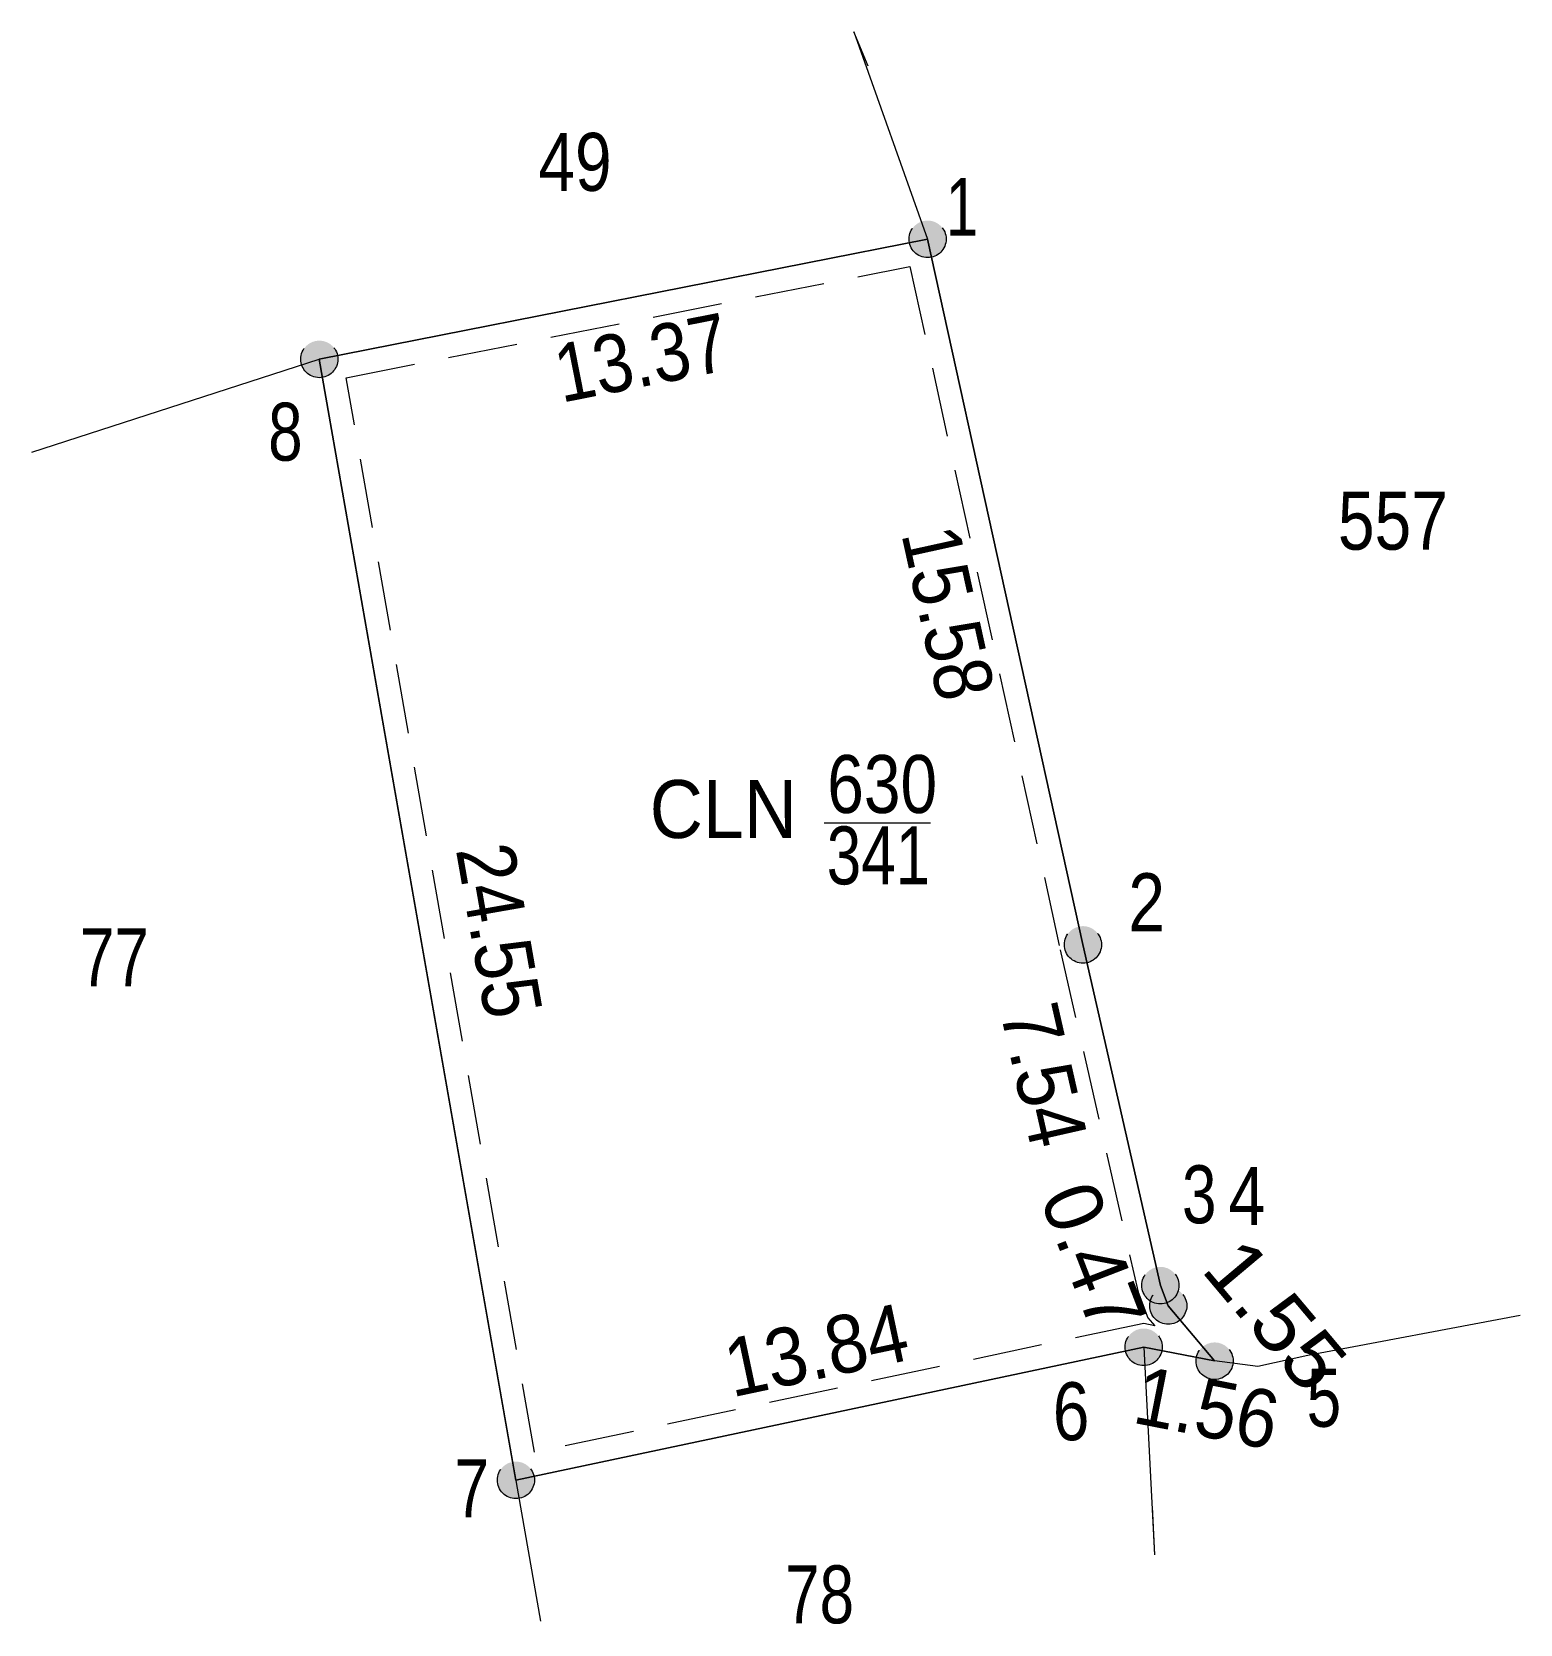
# Model space of a CAD drawing. Header units: metres. Extents: x 547731 to 548165, y 1837136 to 1837512.
# Drawn here: x 548018.89 to 548050.99, y 1837477.74 to 1837512.09 of the extents above; entities that cross this region are included whole.
import ezdxf
from ezdxf.enums import TextEntityAlignment as Align

# ---------------------------------------------------------------- set-up
doc = ezdxf.new("R2010")
doc.units = ezdxf.units.M
doc.header["$LTSCALE"] = 0.5
doc.linetypes.add('MEDIUM_DASHED', pattern=[4.5, 3, -1.5])
for name, color, linetype, lineweight in [('1', 7, 'Continuous', 13), ('10', 7, 'Continuous', 13), ('63', 7, 'MEDIUM_DASHED', 13)]:
    doc.layers.add(name, color=color, linetype=linetype, lineweight=lineweight)

msp = doc.modelspace()

# ---------------------------------------------------------------- texts
at = {"layer": '1'}
for s, width, p in [('49', 0.85, (548030.605, 1837508.66)), ('557', 0.85, (548048.245, 1837500.92)), ('630', 0.85, (548037.23, 1837495.24)), ('CLN', 0.95, (548033.805, 1837494.7)), ('341', 0.8, (548037.15, 1837493.7)), ('77', 0.8, (548020.67, 1837491.5)), ('78', 0.8, (548035.88, 1837477.76))]:
    msp.add_text(s, height=1.25, dxfattribs=dict(at, width=width)).set_placement(p, align=Align.CENTER)
at = {"layer": '63'}
for s, width, p in [(' 1', 0.75, (548039.3, 1837507.69)), (' 8', 0.8, (548024.73, 1837502.84)), (' 2', 0.85, (548043.33, 1837492.69)), (' 3', 0.8, (548044.44, 1837486.39)), (' 4', 0.85, (548045.49, 1837486.35)), (' 5', 0.8, (548047.13, 1837482)), (' 6', 0.85, (548041.7, 1837481.71)), (' 7', 0.8, (548028.75, 1837480.05))]:
    msp.add_text(s, height=1.25, dxfattribs=dict(at, width=width)).set_placement(p, align=Align.RIGHT)
for s, rotation, width, p in [('13.37', 11.167, 0.9, (548032.159, 1837504.4509)), ('15.58', 282.413, 0.9, (548038.045, 1837499.4243)), ('24.55', 279.946, 0.9, (548028.3583, 1837492.5979)), ('7.54', 282.801, 0.95, (548040.1123, 1837489.4535)), ('1.55', 310.042, 1.1, (548045.2351, 1837484.0121)), ('13.84', 11.968, 0.95, (548035.9354, 1837483.0439)), ('1.56', 348.906, 0.95, (548044.1147, 1837481.7969))]:
    msp.add_text(s, height=1.25, rotation=rotation, dxfattribs=dict(at, width=width)).set_placement(p, align=Align.CENTER)
msp.add_text('0.47', height=1.25, rotation=291.125, dxfattribs=at).set_placement((548041.2033, 1837485.4302), align=Align.CENTER)

# ---------------------------------------------------------------- hatches: boundary and pattern name
at = {"layer": '63'}
for points in [[(548038.61, 1837507.62, 1), (548037.81, 1837507.62, 1)], [(548025.49, 1837505.03, 1), (548024.69, 1837505.03, 1)], [(548041.96, 1837492.4, 1), (548041.16, 1837492.4, 1)], [(548043.63, 1837485.05, 1), (548042.83, 1837485.05, 1)], [(548043.8, 1837484.61, 1), (548043, 1837484.61, 1)], [(548043.27, 1837483.72, 1), (548042.47, 1837483.72, 1)], [(548044.8, 1837483.42, 1), (548044, 1837483.42, 1)], [(548029.73, 1837480.85, 1), (548028.93, 1837480.85, 1)]]:
    msp.add_hatch(color=256, dxfattribs=at).paths.add_polyline_path(points)

# ---------------------------------------------------------------- linework, layer by layer
at = {"layer": '1'}
msp.add_lwpolyline([(548038.21, 1837507.62), (548041.56, 1837492.4), (548043.23, 1837485.05), (548043.4, 1837484.61), (548044.4, 1837483.42), (548042.87, 1837483.72), (548029.33, 1837480.85), (548025.09, 1837505.03)], close=True, dxfattribs=at)
at = {"layer": '10'}
for p, q in [((548018.89, 1837503.02), (548025.09, 1837505.03)), ((548025.09, 1837505.03), (548029.86, 1837477.81)), ((548044.4, 1837483.42), (548043.4, 1837484.61)), ((548042.87, 1837483.72), (548044.4, 1837483.42)), ((548043.05, 1837480.27), (548043.1, 1837479.24))]:
    msp.add_line(p, q, dxfattribs=at)
for points in [[(548036.93, 1837511.35), (548036.62, 1837512.09), (548038.21, 1837507.62), (548025.09, 1837505.03)], [(548043.4, 1837484.61), (548043.23, 1837485.05), (548041.56, 1837492.4), (548038.21, 1837507.62)], [(548050.99, 1837484.4), (548046.41, 1837483.54), (548045.33, 1837483.3), (548044.4, 1837483.42)], [(548029.33, 1837480.85), (548042.87, 1837483.72), (548043.1, 1837479.24)]]:
    msp.add_lwpolyline(points, dxfattribs=at)
at = {"layer": '10', "linetype": 'MEDIUM_DASHED'}
msp.add_lwpolyline([(548037.83, 1837507.03), (548041.07, 1837492.29), (548042.75, 1837484.9), (548042.96, 1837484.35), (548043.11, 1837484.18), (548042.87, 1837484.23), (548029.73, 1837481.45), (548025.67, 1837504.63)], close=True, dxfattribs=at)
at = {"layer": '63', "linetype": 'Continuous'}
msp.add_line((548035.98, 1837495.03), (548038.27, 1837495.03), dxfattribs=at)
at = {"layer": '63'}
for centre in [(548038.21, 1837507.62), (548025.09, 1837505.03), (548041.56, 1837492.4), (548043.23, 1837485.05), (548043.4, 1837484.61), (548042.87, 1837483.72), (548044.4, 1837483.42), (548029.33, 1837480.85)]:
    msp.add_circle(centre, 0.4, dxfattribs=at)

msp.set_redraw_order([(e.dxf.handle, doc.entitydb.next_handle()) for e in msp.query("TEXT MTEXT ATTDEF DIMENSION ARC_DIMENSION")])  # texts and dimensions are drawn at this point

doc.saveas('drawing.dxf')
